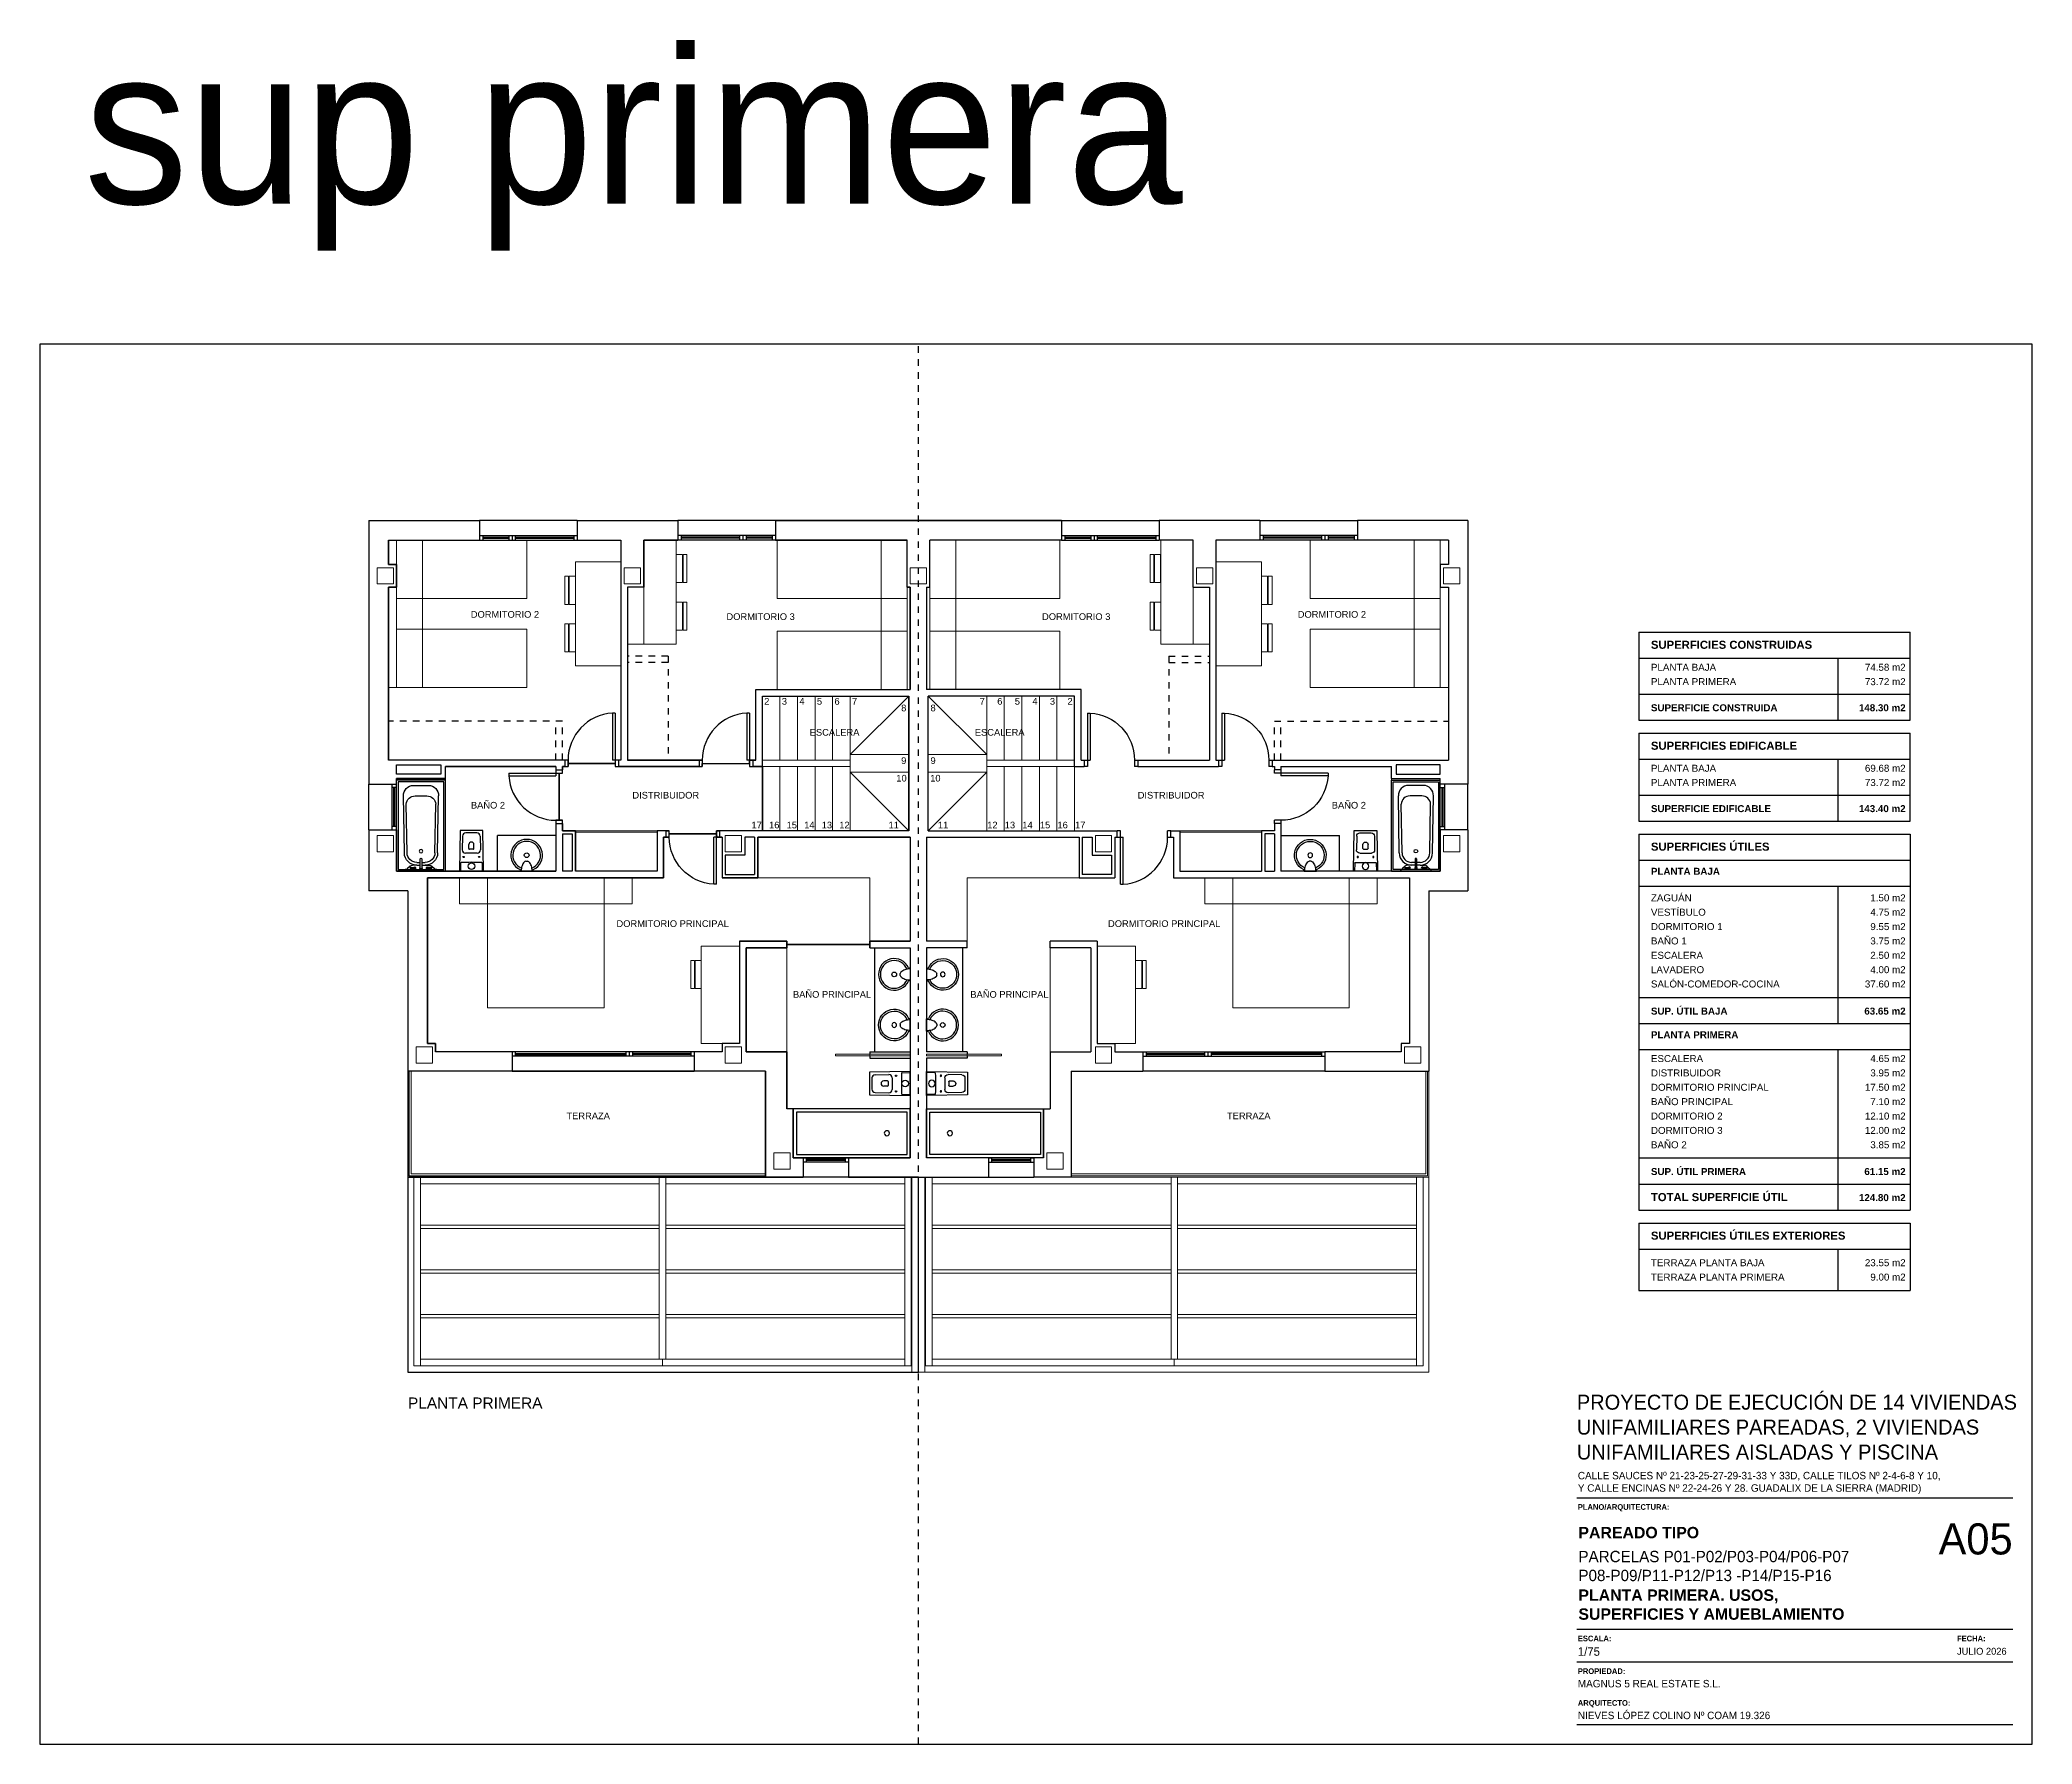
# Model space of a CAD drawing. Header units: millimetres. Extents: x 441156 to 441653, y 4514887 to 4515266.
# Drawn here: x 441432.47 to 441463.11, y 4515196.28 to 4515222.49 of the extents above; entities that cross this region are included whole.
import ezdxf
from ezdxf.enums import TextEntityAlignment as Align

# ---------------------------------------------------------------- set-up
doc = ezdxf.new("R2010")
doc.units = ezdxf.units.MM
doc.linetypes.add('CONTINUA', pattern=[0])
doc.linetypes.add('RAYITAS', pattern=[0.375, 0.25, -0.125])
for name, color, linetype, plot in [('01_cartela', 6, 'Continuous', False), ('01_med rodapié', 7, 'Continuous', False), ('01_superficies', 30, 'Continuous', False)]:
    doc.layers.add(name, color=color, linetype=linetype, plot=plot)
for name, color, linetype, lineweight in [('01_muebles_B', 254, 'Continuous', 5), ('01_pilares baja', 5, 'Continuous', 20), ('01_varios', 4, 'Continuous', 0)]:
    doc.layers.add(name, color=color, linetype=linetype, lineweight=lineweight)
for name, color, linetype in [('01_muros', 1, 'Continuous'), ('01_proyección', 4, 'RAYITAS'), ('01_puertas', 2, 'Continuous'), ('01_sanitarios', 250, 'Continuous'), ('01_tabiques', 3, 'Continuous'), ('01_texto cartela', 5, 'Continuous'), ('01_textos', 7, 'Continuous'), ('01_ventanas', 2, 'Continuous')]:
    doc.layers.add(name, color=color, linetype=linetype)
doc.styles.add('Century Gothic', font='', dxfattribs={"height": 2})
doc.styles.add('Century Gothic_3', font='', dxfattribs={"height": 4.5})
doc.styles.add('Century Gothic_5', font='', dxfattribs={"height": 2.5})
doc.styles.add('Century Gothic_6', font='', dxfattribs={"height": 11})
doc.styles.add('Estilo1', font='swissel.ttf')
doc.styles.add('NIEVES2', font='sanss___.ttf')
doc.styles.add('NIEVES3', font='swisseb.ttf')
doc.styles.get('Century Gothic').set_extended_font_data('Century Gothic')
doc.styles.get('Century Gothic_3').set_extended_font_data('Century Gothic')
doc.styles.get('Century Gothic_5').set_extended_font_data('Century Gothic')
doc.styles.get('Century Gothic_6').set_extended_font_data('Century Gothic')

msp = doc.modelspace()

# ---------------------------------------------------------------- texts
at = {"layer": '01_texto cartela', "color": 4}
for s, height, style, p in [('SUPERFICIES CONSTRUIDAS', 0.12431, 'NIEVES3', (441457.248, 4515213.125)), ('PLANTA BAJA', 0.10764, 'Estilo1', (441457.248, 4515212.787)), ('PLANTA PRIMERA', 0.10764, 'Estilo1', (441457.248, 4515212.566)), ('SUPERFICIE CONSTRUIDA', 0.10764, 'NIEVES3', (441457.248, 4515212.165)), ('SUPERFICIES EDIFICABLE', 0.12431, 'NIEVES3', (441457.248, 4515211.572)), ('PLANTA BAJA', 0.10764, 'Estilo1', (441457.248, 4515211.234)), ('PLANTA PRIMERA', 0.10764, 'Estilo1', (441457.248, 4515211.014)), ('SUPERFICIE EDIFICABLE', 0.10764, 'NIEVES3', (441457.248, 4515210.613)), ('SUPERFICIES ÚTILES', 0.12431, 'NIEVES3', (441457.248, 4515210.02)), ('PLANTA BAJA', 0.10764, 'NIEVES3', (441457.248, 4515209.649)), ('VESTÍBULO', 0.1076, 'Estilo1', (441457.248, 4515209.02)), ('ZAGUÁN', 0.1076, 'Estilo1', (441457.248, 4515209.241)), ('DORMITORIO 1', 0.10764, 'Estilo1', (441457.248, 4515208.799)), ('BAÑO 1', 0.1076, 'Estilo1', (441457.248, 4515208.578)), ('ESCALERA', 0.1076, 'Estilo1', (441457.248, 4515208.357)), ('LAVADERO', 0.1076, 'Estilo1', (441457.248, 4515208.136)), ('SALÓN-COMEDOR-COCINA', 0.10764, 'Estilo1', (441457.248, 4515207.916)), ('SUP. ÚTIL BAJA', 0.10764, 'NIEVES3', (441457.248, 4515207.499)), ('PLANTA PRIMERA', 0.10764, 'NIEVES3', (441457.248, 4515207.135)), ('ESCALERA', 0.1076, 'Estilo1', (441457.248, 4515206.769)), ('DISTRIBUIDOR', 0.10764, 'Estilo1', (441457.248, 4515206.548)), ('DORMITORIO PRINCIPAL', 0.10764, 'Estilo1', (441457.248, 4515206.327)), ('BAÑO PRINCIPAL', 0.10764, 'Estilo1', (441457.248, 4515206.106)), ('DORMITORIO 2', 0.10764, 'Estilo1', (441457.248, 4515205.885)), ('DORMITORIO 3', 0.10764, 'Estilo1', (441457.248, 4515205.664)), ('BAÑO 2', 0.1076, 'Estilo1', (441457.248, 4515205.443)), ('SUP. ÚTIL PRIMERA', 0.10764, 'NIEVES3', (441457.248, 4515205.031)), ('TOTAL SUPERFICIE ÚTIL', 0.12431, 'NIEVES3', (441457.248, 4515204.63)), ('SUPERFICIES ÚTILES EXTERIORES', 0.12431, 'NIEVES3', (441457.248, 4515204.037)), ('TERRAZA PLANTA BAJA ', 0.10764, 'Estilo1', (441457.248, 4515203.629)), ('TERRAZA PLANTA PRIMERA ', 0.10764, 'Estilo1', (441457.248, 4515203.408))]:
    msp.add_text(s, height=height, dxfattribs=dict(at, style=style)).set_placement(p)
for s, style, p in [('74.58 m2', 'Estilo1', (441461.165, 4515212.787)), ('73.72 m2', 'Estilo1', (441461.165, 4515212.566)), ('148.30 m2', 'NIEVES3', (441461.165, 4515212.165)), ('69.68 m2', 'Estilo1', (441461.165, 4515211.234)), ('73.72 m2', 'Estilo1', (441461.165, 4515211.014)), ('143.40 m2', 'NIEVES3', (441461.165, 4515210.613)), ('1.50 m2', 'Estilo1', (441461.165, 4515209.241)), ('4.75 m2', 'Estilo1', (441461.165, 4515209.02)), ('9.55 m2', 'Estilo1', (441461.165, 4515208.799)), ('3.75 m2', 'Estilo1', (441461.165, 4515208.578)), ('4.00 m2', 'Estilo1', (441461.165, 4515208.136)), ('2.50 m2', 'Estilo1', (441461.165, 4515208.357)), ('37.60 m2', 'Estilo1', (441461.165, 4515207.916)), ('63.65 m2', 'NIEVES3', (441461.165, 4515207.499)), ('4.65 m2', 'Estilo1', (441461.165, 4515206.769)), ('17.50 m2', 'Estilo1', (441461.165, 4515206.327)), ('3.95 m2', 'Estilo1', (441461.165, 4515206.548)), ('7.10 m2', 'Estilo1', (441461.165, 4515206.106)), ('12.10 m2', 'Estilo1', (441461.165, 4515205.885)), ('12.00 m2', 'Estilo1', (441461.165, 4515205.664)), ('3.85 m2', 'Estilo1', (441461.165, 4515205.443)), ('61.15 m2', 'NIEVES3', (441461.165, 4515205.031)), ('124.80 m2', 'NIEVES3', (441461.165, 4515204.63)), ('23.55 m2', 'Estilo1', (441461.165, 4515203.629)), ('9.00 m2', 'Estilo1', (441461.165, 4515203.408))]:
    msp.add_text(s, height=0.1076, dxfattribs=dict(at, style=style)).set_placement(p, align=Align.RIGHT)
at = {"layer": '01_texto cartela', "color": 1}
for s, insert, char_height, width, attachment_point, style in [('sup primera', (441433.152, 4515222.364), 2.39287, 27.31448, 1, 'Century Gothic_6'), ('A05', (441462.811, 4515199.674), 0.4786, 1.04985, 3, 'Century Gothic_6'), ('\\pt2.3273;PAREADO TIPO ', (441456.133, 4515199.442), 0.17455, 7.00908, 7, 'NIEVES3')]:
    msp.add_mtext(s, dxfattribs=dict(at, insert=insert, char_height=char_height, width=width, attachment_point=attachment_point, style=style))
at = {"layer": '01_texto cartela'}
for s, insert, char_height, width, attachment_point, style in [('\\PPROYECTO DE EJECUCIÓN DE 14 VIVIENDAS UNIFAMILIARES PAREADAS, 2 VIVIENDAS UNIFAMILIARES AISLADAS Y PISCINA', (441456.109, 4515202.036), 0.23, 6.82217, 1, 'Century Gothic_3'), ('CALLE SAUCES Nº 21-23-25-27-29-31-33 Y 33D, CALLE TILOS Nº 2-4-6-8 Y 10, \\PY CALLE ENCINAS Nº 22-24-26 Y 28. GUADALIX DE LA SIERRA (MADRID)', (441456.124, 4515200.466), 0.11455, 9.24681, 1, 'Century Gothic'), ('{\\fCentury Gothic|b1|i0|c0|p34;PLANO/ARQUITECTURA: }', (441456.124, 4515199.969), 0.08701, 2.11715, 1, 'Century Gothic'), ('\\pt2.3273;\\PPARCELAS P01-P02/P03-P04/P06-P07\\PP08-P09/P11-P12/P13 -P14/P15-P16 ', (441456.133, 4515198.783), 0.17455, 7.00908, 7, 'Century Gothic_5'), ('\\pt2.3273;PLANTA PRIMERA. USOS, \\PSUPERFICIES Y AMUEBLAMIENTO', (441456.133, 4515198.189), 0.17455, 7.00908, 7, 'NIEVES3'), ('{\\fCentury Gothic|b1|i0|c0|p34;ESCALA: }', (441456.124, 4515197.947), 0.08701, 2.11715, 1, 'Century Gothic'), ('{\\fCentury Gothic|b1|i0|c0|p34;FECHA: }', (441461.955, 4515197.947), 0.08701, 2.11715, 1, 'Century Gothic'), ('1/75', (441456.124, 4515197.768), 0.1309, 2.11715, 1, 'Century Gothic'), ('JULIO 2026', (441461.955, 4515197.76), 0.1069, 3.50438, 1, 'Century Gothic'), ('{\\fCentury Gothic|b1|i0|c0|p34;PROPIEDAD:}', (441456.124, 4515197.444), 0.08701, 0.83709, 1, 'Century Gothic'), ('MAGNUS 5 REAL ESTATE S.L.', (441456.124, 4515197.266), 0.11455, 4.88231, 1, 'Century Gothic'), ('{\\fCentury Gothic|b1|i0|c0|p34;ARQUITECTO:}', (441456.124, 4515196.955), 0.08701, 0.83709, 1, 'Century Gothic'), ('NIEVES LÓPEZ COLINO Nº COAM 19.326', (441456.124, 4515196.777), 0.11455, 3.65153, 1, 'Century Gothic')]:
    msp.add_mtext(s, dxfattribs=dict(at, insert=insert, char_height=char_height, width=width, attachment_point=attachment_point, style=style))
at = {"layer": '01_textos', "style": 'NIEVES2'}
for s, height, p in [('DORMITORIO 2', 0.10256, (441439.625, 4515213.603, 0)), ('DORMITORIO 3', 0.10256, (441443.557, 4515213.569, 0)), ('DORMITORIO 3', 0.10256, (441448.41, 4515213.569, 0)), ('DORMITORIO 2', 0.10256, (441452.342, 4515213.603, 0)), ('2', 0.103, (441443.652, 4515212.266, 0)), ('3', 0.103, (441443.922, 4515212.266, 0)), ('4', 0.103, (441444.192, 4515212.266, 0)), ('5', 0.103, (441444.462, 4515212.266, 0)), ('6', 0.103, (441444.732, 4515212.266, 0)), ('7', 0.103, (441445.002, 4515212.266, 0)), ('8', 0.103, (441445.758, 4515212.164, 0)), ('8', 0.103, (441446.209, 4515212.164, 0)), ('7', 0.103, (441446.965, 4515212.266, 0)), ('6', 0.103, (441447.235, 4515212.266, 0)), ('5', 0.103, (441447.505, 4515212.266, 0)), ('4', 0.103, (441447.775, 4515212.266, 0)), ('3', 0.103, (441448.045, 4515212.266, 0)), ('2', 0.103, (441448.315, 4515212.266, 0)), ('ESCALERA ', 0.1026, (441444.714, 4515211.789, 0)), ('ESCALERA ', 0.1026, (441447.253, 4515211.789, 0)), ('9', 0.103, (441445.758, 4515211.354, 0)), ('9', 0.103, (441446.209, 4515211.354, 0)), ('10', 0.1026, (441445.723, 4515211.084, 0)), ('10', 0.1026, (441446.244, 4515211.084, 0)), ('BAÑO 2', 0.1026, (441439.364, 4515210.668, 0)), ('DISTRIBUIDOR', 0.10256, (441442.098, 4515210.822, 0)), ('DISTRIBUIDOR', 0.10256, (441449.869, 4515210.822, 0)), ('BAÑO 2', 0.1026, (441452.603, 4515210.668, 0)), ('17', 0.1026, (441443.496, 4515210.363, 0)), ('16', 0.1026, (441443.766, 4515210.363, 0)), ('15', 0.1026, (441444.036, 4515210.363, 0)), ('14', 0.1026, (441444.306, 4515210.363, 0)), ('13', 0.1026, (441444.576, 4515210.363, 0)), ('12', 0.1026, (441444.846, 4515210.363, 0)), ('11', 0.1026, (441445.604, 4515210.363, 0)), ('11', 0.1026, (441446.363, 4515210.363, 0)), ('12', 0.1026, (441447.121, 4515210.363, 0)), ('13', 0.1026, (441447.391, 4515210.363, 0)), ('14', 0.1026, (441447.661, 4515210.363, 0)), ('15', 0.1026, (441447.931, 4515210.363, 0)), ('16', 0.1026, (441448.201, 4515210.363, 0)), ('17', 0.1026, (441448.471, 4515210.363, 0)), ('DORMITORIO PRINCIPAL', 0.10256, (441442.204, 4515208.847, 0)), ('DORMITORIO PRINCIPAL', 0.10256, (441449.763, 4515208.847, 0)), ('BAÑO PRINCIPAL', 0.10256, (441444.655, 4515207.758, 0)), ('BAÑO PRINCIPAL', 0.10256, (441447.383, 4515207.758, 0)), ('TERRAZA', 0.1026, (441440.905, 4515205.89, 0)), ('TERRAZA', 0.1026, (441451.063, 4515205.89, 0))]:
    msp.add_text(s, height=height, dxfattribs=at).set_placement(p, align=Align.CENTER)
at = {"layer": '01_textos', "color": 5, "style": 'Estilo1'}
msp.add_text('PLANTA PRIMERA', height=0.16973, dxfattribs=at).set_placement((441438.134, 4515201.44, 0))

# ---------------------------------------------------------------- blocks, each defined once
blk = doc.blocks.new('duravit inodoro cisterna')
at = {"layer": '01_sanitarios', "linetype": 'Continuous'}
for p, q in [((-0.136, 0.541), (-0.14, 0.331)), ((0.086, 0.59), (-0.086, 0.59)), ((-0.04, 0.35), (-0.04, 0.41)), ((0.03, 0.34), (-0.03, 0.34)), ((0.04, 0.35), (0.04, 0.41)), ((0.136, 0.541), (0.14, 0.331)), ((-0.166, 0.127), (-0.168, 0)), ((0.09, 0.28), (-0.09, 0.28)), ((0.166, 0.127), (0.168, 0))]:
    blk.add_line(p, q, dxfattribs=at)
at = {"layer": '01_sanitarios', "linetype": 'Continuous', "flags": 128}
blk.add_lwpolyline([(0.181, 0, 0.414214), (0.185, 0.004), (0.185, 0.005), (0.175, 0.626, 0.436396), (0.171, 0.63), (-0.171, 0.63, 0.436396), (-0.175, 0.626), (-0.185, 0.005), (-0.185, 0.004, 0.414214), (-0.181, 0)], format="xyb", close=True, dxfattribs=at)
at = {"layer": '01_sanitarios', "linetype": 'Continuous'}
for centre, radius in [((-0.12, 0.22), 0.01), ((0, 0.08), 0.051), ((0.12, 0.22), 0.01)]:
    blk.add_circle(centre, radius, dxfattribs=at)
for centre, radius, start, end in [((-0.09, 0.33), 0.05, 179.076, 270), ((-0.086, 0.54), 0.05, 90, 179.076), ((0, 0.41), 0.04, 0, 180), ((-0.03, 0.35), 0.01, 180, 270), ((0.03, 0.35), 0.01, 270, 0), ((0.086, 0.54), 0.05, 0.924, 90), ((0.09, 0.33), 0.05, 270, 0.924), ((-0.159, 0.127), 0.007, 93.0641, 179.076), ((0, -2.844), 2.982, 86.9359, 93.0641), ((0.159, 0.127), 0.007, 0.924, 86.9359)]:
    blk.add_arc(centre, radius, start, end, dxfattribs=at)
blk = doc.blocks.new('Bañera-Rectangular con grifo-3D - 1700 x 800 x 498mm-789295-PRIMERA SUPERFICIES Y MOBILIARIO')
at = {"layer": '01_sanitarios', "linetype": 'CONTINUA'}
for p, q in [((-0.475, -0.84), (-0.475, -0.09)), ((0.925, -0.84), (0.925, -0.09))]:
    blk.add_line(p, q, dxfattribs=at)
at = {"layer": '01_sanitarios'}
for p, q in [((0.925, -0.09), (-0.475, -0.09)), ((-0.449, -0.814), (-0.449, -0.116)), ((-0.449, -0.116), (0.899, -0.116)), ((0.643, -0.209), (-0.237, -0.195)), ((0.642, -0.251), (-0.109, -0.239)), ((0.845, -0.298), (0.884, -0.259)), ((0.867, -0.299), (0.867, -0.365)), ((0.867, -0.299), (0.882, -0.299)), ((0.882, -0.299), (0.882, -0.365)), ((0.899, -0.116), (0.899, -0.814)), ((-0.395, -0.35), (-0.395, -0.58)), ((-0.235, -0.375), (-0.235, -0.555)), ((0.875, -0.452), (0.737, -0.452)), ((0.737, -0.478), (0.875, -0.478)), ((0.788, -0.399), (0.788, -0.452)), ((0.788, -0.478), (0.788, -0.531)), ((0.83, -0.399), (0.83, -0.334)), ((0.83, -0.399), (0.83, -0.452)), ((0.83, -0.478), (0.83, -0.531)), ((0.83, -0.531), (0.83, -0.596)), ((0.867, -0.631), (0.867, -0.565)), ((0.882, -0.565), (0.882, -0.631)), ((0.925, -0.84), (-0.475, -0.84)), ((0.899, -0.814), (-0.449, -0.814)), ((0.643, -0.721), (-0.237, -0.735)), ((0.642, -0.679), (-0.109, -0.691)), ((0.845, -0.632), (0.884, -0.671)), ((0.882, -0.631), (0.867, -0.631))]:
    blk.add_line(p, q, dxfattribs=at)
blk.add_circle((0.615, -0.465), 0.0275, dxfattribs=at)
for centre, radius, start, end in [((-0.241, -0.349), 0.154, 88.3237, 180.683), ((-0.103, -0.371), 0.132, 92.9253, 181.402), ((0.64, -0.399), 0.148, 360, 89.1455), ((0.64, -0.399), 0.19, 0, 89.0868), ((0.88, -0.334), 0.05, 135, 180), ((0.849, -0.223), 0.05, 315.0032, 0), ((-0.241, -0.581), 0.154, 179.317, 271.6763), ((-0.103, -0.559), 0.132, 178.598, 267.0747), ((0.64, -0.531), 0.148, 270.921, 0), ((0.64, -0.531), 0.19, 270.9751, 0), ((0.88, -0.596), 0.05, 180, 224.8463), ((0.875, -0.365), 0.017, 116.179, 63.821), ((0.875, -0.565), 0.017, 296.179, 243.821), ((0.875, -0.465), 0.019, 223.1736, 136.8264), ((0.875, -0.365), 0.0075, 180, 0), ((0.875, -0.565), 0.0075, 0, 180), ((0.875, -0.465), 0.013, 270, 90), ((0.849, -0.707), 0.05, 0, 45.0092)]:
    blk.add_arc(centre, radius, start, end, dxfattribs=at)
blk.add_ellipse((0.737, -0.465), major_axis=(0, 0.013), ratio=0.955769, start_param=0, end_param=3.141593, dxfattribs=at)
blk = doc.blocks.new('lav-encimera 2')
at = {"layer": '01_sanitarios'}
for p, q in [((-0.174, -0.017), (-0.174, 0.017)), ((-0.003, 0.107), (-0.019, 0.107)), ((0, 0.104), (0, -0.104)), ((-0.003, -0.107), (-0.019, -0.107))]:
    blk.add_line(p, q, dxfattribs=at)
blk.add_circle((-0.275, 0), 0.04, dxfattribs=at)
for centre, radius, start, end in [((-0.275, 0), 0.27, 24.8749, 335.1251), ((-0.275, 0), 0.237, 22.0656, 338.0564), ((-0.122, 0), 0.0553, 135.6956, 162.5904), ((-0.047, -0.072), 0.159, 106.8165, 135.6956), ((-0.003, -0.217), 0.311, 89.383, 106.8165), ((-0.018, 0.121), 0.0142, 210.5291, 266.214), ((-0.003, 0.104), 0.003, 360, 83.3159), ((-0.122, 0), 0.0553, 197.9532, 224.3044), ((-0.047, 0.073), 0.159, 224.3044, 253.1835), ((-0.003, 0.218), 0.311, 253.1835, 270.617), ((-0.018, -0.121), 0.0142, 93.786, 149.4709), ((-0.003, -0.104), 0.003, 276.6841, 360)]:
    blk.add_arc(centre, radius, start, end, dxfattribs=at)
blk = doc.blocks.new('P725-10')
for p, q in [((-0.05, 0.824), (-0.091, 0.824)), ((-0.091, 0.824), (-0.091, 0.1)), ((-0.05, 0.824), (-0.05, 0)), ((-0.775, 0.1), (-0.825, 0.1)), ((-0.825, 0), (-0.775, 0)), ((-0.775, 0.1), (-0.775, 0)), ((0, 0.1), (-0.091, 0.1)), ((-0.05, 0), (0, 0))]:
    blk.add_line(p, q)
blk.add_arc((-0.05, 0.1), 0.725, 93.2758, 180)

# ---------------------------------------------------------------- linework, layer by layer
at = {"layer": '01_cartela', "color": 1}
msp.add_lwpolyline([(441432.473, 4515217.813), (441432.473, 4515196.278), (441463.111, 4515196.278), (441463.111, 4515217.813)], close=True, dxfattribs=at)
at = {"layer": '01_med rodapié', "color": 7, "linetype": 'CONTINUA', "elevation": 0}
for points in [[(441443.959, 4515208.628), (441443.959, 4515208.528), (441443.334, 4515208.528), (441443.334, 4515206.928), (441443.959, 4515206.928)], [(441444.059, 4515206.048), (441444.059, 4515205.298), (441445.859, 4515205.298), (441445.859, 4515206.063)]]:
    msp.add_lwpolyline(points, dxfattribs=at)
at = {"layer": '01_muebles_B', "linetype": 'CONTINUA'}
for p, q in [((441438.358, 4515214.798, 0), (441438.358, 4515213.898, 0)), ((441442.259, 4515213.198, 0), (441442.259, 4515214.798, 0)), ((441445.409, 4515214.798, 0), (441445.409, 4515213.898, 0)), ((441446.558, 4515214.798, 0), (441446.558, 4515213.898, 0)), ((441449.709, 4515213.198, 0), (441449.709, 4515214.798, 0)), ((441453.609, 4515214.798, 0), (441453.609, 4515213.898, 0)), ((441440.709, 4515212.863, 0), (441440.709, 4515214.463, 0)), ((441441.409, 4515214.463, 0), (441440.709, 4515214.463, 0)), ((441450.559, 4515214.463, 0), (441451.259, 4515214.463, 0)), ((441451.259, 4515212.863, 0), (441451.259, 4515214.463, 0)), ((441445.809, 4515214.073, 0), (441445.809, 4515212.498, 0)), ((441446.159, 4515214.073, 0), (441446.159, 4515212.498, 0)), ((441438.358, 4515213.428, 0), (441438.358, 4515212.528, 0)), ((441441.509, 4515213.198, 0), (441442.259, 4515213.198, 0)), ((441445.409, 4515213.398, 0), (441445.409, 4515212.498, 0)), ((441446.558, 4515213.398, 0), (441446.558, 4515212.498, 0)), ((441450.459, 4515213.198, 0), (441449.709, 4515213.198, 0)), ((441453.609, 4515213.428, 0), (441453.609, 4515212.528, 0)), ((441441.409, 4515212.863, 0), (441440.709, 4515212.863, 0)), ((441450.559, 4515212.863, 0), (441451.259, 4515212.863, 0)), ((441437.959, 4515212.528, 0), (441437.834, 4515212.528, 0)), ((441454.009, 4515212.528, 0), (441454.134, 4515212.528, 0)), ((441441.149, 4515209.203, 0), (441439.358, 4515209.203, 0)), ((441450.819, 4515209.203, 0), (441452.609, 4515209.203, 0))]:
    msp.add_line(p, q, dxfattribs=at)
at = {"layer": '01_muebles_B'}
for p, q in [((441438.709, 4515211.103, 0), (441438.709, 4515211.128, 0)), ((441453.259, 4515211.103, 0), (441453.259, 4515211.128, 0))]:
    msp.add_line(p, q, dxfattribs=at)
at = {"layer": '01_muebles_B', "linetype": 'CONTINUA', "elevation": 0}
for points in [[(441437.959, 4515213.898), (441439.959, 4515213.898), (441439.959, 4515214.798), (441437.959, 4515214.798)], [(441445.809, 4515213.898), (441443.809, 4515213.898), (441443.809, 4515214.798), (441445.809, 4515214.798)], [(441446.159, 4515213.898), (441448.159, 4515213.898), (441448.159, 4515214.798), (441446.159, 4515214.798)], [(441454.009, 4515213.898), (441452.009, 4515213.898), (441452.009, 4515214.798), (441454.009, 4515214.798)], [(441442.353, 4515214.576), (441442.353, 4515214.144), (441442.259, 4515214.144), (441442.259, 4515214.576)], [(441442.422, 4515214.576), (441442.422, 4515214.144), (441442.364, 4515214.144), (441442.364, 4515214.576)], [(441449.546, 4515214.576), (441449.546, 4515214.144), (441449.603, 4515214.144), (441449.603, 4515214.576)], [(441449.615, 4515214.576), (441449.615, 4515214.144), (441449.708, 4515214.144), (441449.708, 4515214.576)], [(441440.546, 4515214.24), (441440.546, 4515213.809), (441440.603, 4515213.809), (441440.603, 4515214.24)], [(441440.615, 4515214.24), (441440.615, 4515213.809), (441440.708, 4515213.809), (441440.708, 4515214.24)], [(441451.353, 4515214.24), (441451.353, 4515213.809), (441451.259, 4515213.809), (441451.259, 4515214.24)], [(441451.422, 4515214.24), (441451.422, 4515213.809), (441451.364, 4515213.809), (441451.364, 4515214.24)], [(441437.959, 4515213.428), (441437.959, 4515213.898), (441438.359, 4515213.898), (441438.359, 4515213.428)], [(441442.353, 4515213.844), (441442.353, 4515213.412), (441442.259, 4515213.412), (441442.259, 4515213.844)], [(441442.421, 4515213.844), (441442.421, 4515213.412), (441442.364, 4515213.412), (441442.364, 4515213.844)], [(441445.409, 4515213.398), (441445.409, 4515213.898), (441445.809, 4515213.898), (441445.809, 4515213.398)], [(441446.558, 4515213.398), (441446.558, 4515213.898), (441446.158, 4515213.898), (441446.158, 4515213.398)], [(441449.546, 4515213.844), (441449.546, 4515213.412), (441449.604, 4515213.412), (441449.604, 4515213.844)], [(441449.615, 4515213.844), (441449.615, 4515213.412), (441449.709, 4515213.412), (441449.709, 4515213.844)], [(441454.008, 4515213.428), (441454.008, 4515213.898), (441453.609, 4515213.898), (441453.609, 4515213.428)], [(441440.546, 4515213.509), (441440.546, 4515213.077), (441440.604, 4515213.077), (441440.604, 4515213.509)], [(441440.615, 4515213.509), (441440.615, 4515213.077), (441440.709, 4515213.077), (441440.709, 4515213.509)], [(441451.353, 4515213.509), (441451.353, 4515213.077), (441451.259, 4515213.077), (441451.259, 4515213.509)], [(441451.421, 4515213.509), (441451.421, 4515213.077), (441451.364, 4515213.077), (441451.364, 4515213.509)], [(441437.959, 4515212.528), (441439.959, 4515212.528), (441439.959, 4515213.428), (441437.959, 4515213.428)], [(441445.809, 4515212.498), (441443.809, 4515212.498), (441443.809, 4515213.398), (441445.809, 4515213.398)], [(441446.159, 4515212.498), (441448.159, 4515212.498), (441448.159, 4515213.398), (441446.159, 4515213.398)], [(441454.009, 4515212.528), (441452.009, 4515212.528), (441452.009, 4515213.428), (441454.009, 4515213.428)], [(441439.358, 4515209.603), (441438.928, 4515209.602), (441438.928, 4515209.203), (441439.358, 4515209.203)], [(441439.358, 4515207.603), (441439.358, 4515209.603), (441441.149, 4515209.603), (441441.149, 4515207.603)], [(441441.149, 4515209.603), (441441.579, 4515209.602), (441441.579, 4515209.203), (441441.149, 4515209.203)], [(441450.819, 4515209.603), (441450.388, 4515209.602), (441450.388, 4515209.203), (441450.819, 4515209.203)], [(441452.609, 4515207.603), (441452.609, 4515209.603), (441450.819, 4515209.603), (441450.819, 4515207.603)], [(441452.609, 4515209.603), (441453.039, 4515209.602), (441453.039, 4515209.203), (441452.609, 4515209.203)], [(441442.644, 4515207.053), (441443.234, 4515207.053), (441443.234, 4515208.553), (441442.644, 4515208.553)], [(441449.324, 4515207.053), (441448.734, 4515207.053), (441448.734, 4515208.553), (441449.324, 4515208.553)], [(441442.481, 4515208.33), (441442.481, 4515207.899), (441442.538, 4515207.899), (441442.538, 4515208.33)], [(441442.55, 4515208.33), (441442.55, 4515207.899), (441442.643, 4515207.899), (441442.643, 4515208.33)], [(441449.418, 4515208.33), (441449.418, 4515207.899), (441449.324, 4515207.899), (441449.324, 4515208.33)], [(441449.487, 4515208.33), (441449.487, 4515207.899), (441449.429, 4515207.899), (441449.429, 4515208.33)]]:
    msp.add_lwpolyline(points, close=True, dxfattribs=at)
for points in [[(441441.759, 4515213.198), (441441.759, 4515214.124)], [(441450.209, 4515213.198), (441450.209, 4515214.124)]]:
    msp.add_lwpolyline(points, dxfattribs=at)
at = {"layer": '01_muros'}
for p, q in [((441437.534, 4515215.098, 0), (441437.534, 4515211.041)), ((441437.534, 4515215.098, 0), (441439.234, 4515215.098, 0)), ((441439.234, 4515215.098, 0), (441439.234, 4515214.798, 0)), ((441440.734, 4515215.098, 0), (441440.734, 4515214.798, 0)), ((441440.734, 4515215.098, 0), (441442.284, 4515215.098, 0)), ((441442.284, 4515215.098, 0), (441442.284, 4515214.798, 0)), ((441443.784, 4515215.098, 0), (441443.784, 4515214.798, 0)), ((441443.784, 4515215.098, 0), (441448.184, 4515215.098, 0)), ((441448.184, 4515215.098, 0), (441443.784, 4515215.098, 0)), ((441448.184, 4515215.098, 0), (441448.184, 4515214.798, 0)), ((441451.234, 4515215.098, 0), (441449.684, 4515215.098, 0)), ((441449.684, 4515215.098, 0), (441449.684, 4515214.798, 0)), ((441451.234, 4515215.098, 0), (441451.234, 4515214.798, 0)), ((441452.734, 4515215.098, 0), (441452.734, 4515214.798, 0)), ((441454.434, 4515215.098, 0), (441452.734, 4515215.098, 0)), ((441454.434, 4515215.098, 0), (441454.434, 4515211.041, 0)), ((441437.534, 4515211.041), (441437.959, 4515211.041)), ((441454.434, 4515211.041), (441454.009, 4515211.041)), ((441437.534, 4515210.341), (441437.534, 4515209.403, 0)), ((441437.534, 4515210.341), (441437.959, 4515210.341)), ((441454.434, 4515210.341), (441454.009, 4515210.341)), ((441454.434, 4515210.341), (441454.434, 4515209.403, 0)), ((441438.134, 4515209.403, 0), (441437.534, 4515209.403, 0)), ((441438.134, 4515209.403, 0), (441438.134, 4515206.628, 0)), ((441453.834, 4515209.403, 0), (441453.834, 4515206.628, 0)), ((441453.834, 4515209.403, 0), (441454.434, 4515209.403, 0)), ((441439.734, 4515206.928, 0), (441439.734, 4515206.628, 0)), ((441442.534, 4515206.928, 0), (441442.534, 4515206.628, 0)), ((441449.434, 4515206.928, 0), (441449.434, 4515206.628, 0)), ((441452.234, 4515206.928, 0), (441452.234, 4515206.628, 0)), ((441439.734, 4515206.628, 0), (441438.134, 4515206.628, 0)), ((441443.634, 4515206.628, 0), (441442.534, 4515206.628, 0)), ((441443.634, 4515206.628, 0), (441443.634, 4515204.998, 0)), ((441448.334, 4515206.628, 0), (441449.434, 4515206.628, 0)), ((441448.334, 4515206.628, 0), (441448.334, 4515204.998, 0)), ((441452.234, 4515206.628, 0), (441453.834, 4515206.628, 0)), ((441444.209, 4515205.298, 0), (441444.209, 4515204.998, 0)), ((441444.909, 4515205.298, 0), (441444.909, 4515204.998, 0)), ((441447.059, 4515205.298, 0), (441447.059, 4515204.998, 0)), ((441447.759, 4515205.298, 0), (441447.759, 4515204.998, 0)), ((441443.634, 4515204.998, 0), (441444.209, 4515204.998, 0)), ((441444.909, 4515204.998, 0), (441447.059, 4515204.998, 0)), ((441448.334, 4515204.998, 0), (441447.759, 4515204.998, 0))]:
    msp.add_line(p, q, dxfattribs=at)
at = {"layer": '01_pilares baja'}
for points in [[(441437.909, 4515214.123), (441437.659, 4515214.123), (441437.659, 4515214.373), (441437.909, 4515214.373), (441437.909, 4515214.123)], [(441441.709, 4515214.123), (441441.459, 4515214.123), (441441.459, 4515214.373), (441441.709, 4515214.373), (441441.709, 4515214.123)], [(441445.859, 4515214.373), (441446.109, 4515214.373), (441446.109, 4515214.123), (441445.859, 4515214.123), (441445.859, 4515214.373)], [(441454.059, 4515214.123), (441454.309, 4515214.123), (441454.309, 4515214.373), (441454.059, 4515214.373), (441454.059, 4515214.123)], [(441437.909, 4515210.003), (441437.659, 4515210.003), (441437.659, 4515210.253), (441437.909, 4515210.253), (441437.909, 4515210.003)], [(441443.263, 4515210.003), (441443.013, 4515210.003), (441443.013, 4515210.253), (441443.263, 4515210.253), (441443.263, 4515210.003)], [(441448.704, 4515210.003), (441448.954, 4515210.003), (441448.954, 4515210.253), (441448.704, 4515210.253), (441448.704, 4515210.003)], [(441454.059, 4515210.003), (441454.309, 4515210.003), (441454.309, 4515210.253), (441454.059, 4515210.253), (441454.059, 4515210.003)], [(441438.509, 4515206.753), (441438.259, 4515206.753), (441438.259, 4515207.003), (441438.509, 4515207.003), (441438.509, 4515206.753)], [(441443.013, 4515206.753), (441443.263, 4515206.753), (441443.263, 4515207.003), (441443.013, 4515207.003), (441443.013, 4515206.753)], [(441448.954, 4515206.753), (441448.704, 4515206.753), (441448.704, 4515207.003), (441448.954, 4515207.003), (441448.954, 4515206.753)], [(441453.459, 4515206.753), (441453.709, 4515206.753), (441453.709, 4515207.003), (441453.459, 4515207.003), (441453.459, 4515206.753)], [(441443.759, 4515205.123), (441444.009, 4515205.123), (441444.009, 4515205.373), (441443.759, 4515205.373), (441443.759, 4515205.123)], [(441448.209, 4515205.123), (441447.959, 4515205.123), (441447.959, 4515205.373), (441448.209, 4515205.373), (441448.209, 4515205.123)]]:
    msp.add_lwpolyline(points, close=True, dxfattribs=at)
msp.add_lwpolyline([(441450.259, 4515214.123), (441450.509, 4515214.123), (441450.509, 4515214.373), (441450.259, 4515214.373), (441450.259, 4515214.123), (441450.259, 4515214.123)], dxfattribs=at)
at = {"layer": '01_proyección', "color": 10, "ltscale": 0.25}
msp.add_line((441445.984, 4515196.278, 0), (441445.984, 4515217.813, 0), dxfattribs=at)
at = {"layer": '01_proyección', "color": 120, "ltscale": 0.25}
for p, q in [((441442.134, 4515213.013, 0), (441441.509, 4515213.013, 0)), ((441442.134, 4515212.913, 0), (441441.509, 4515212.913, 0)), ((441442.134, 4515213.013, 0), (441442.134, 4515211.413, 0)), ((441449.834, 4515213.013, 0), (441450.459, 4515213.013, 0)), ((441449.834, 4515213.013, 0), (441449.834, 4515211.428, 0)), ((441449.834, 4515212.913, 0), (441450.459, 4515212.913, 0)), ((441440.509, 4515212.013, 0), (441437.834, 4515212.013, 0)), ((441440.409, 4515211.413, 0), (441440.409, 4515212.013, 0)), ((441440.509, 4515211.413, 0), (441440.509, 4515212.013, 0)), ((441451.459, 4515212.013, 0), (441454.134, 4515212.013, 0)), ((441451.459, 4515211.413, 0), (441451.459, 4515212.013, 0)), ((441451.559, 4515211.413, 0), (441451.559, 4515212.013, 0))]:
    msp.add_line(p, q, dxfattribs=at)
at = {"layer": '01_sanitarios', "linetype": 'CONTINUA'}
for p, q in [((441440.409, 4515210.253, 0), (441439.509, 4515210.253, 0)), ((441439.509, 4515209.703, 0), (441439.509, 4515210.253, 0)), ((441451.559, 4515210.253, 0), (441452.459, 4515210.253, 0)), ((441452.459, 4515209.703, 0), (441452.459, 4515210.253, 0)), ((441445.309, 4515208.528, 0), (441445.309, 4515206.928, 0)), ((441446.659, 4515208.528, 0), (441446.659, 4515206.928, 0))]:
    msp.add_line(p, q, dxfattribs=at)
at = {"layer": '01_sanitarios', "linetype": 'CONTINUA', "elevation": 0}
for points in [[(441445.859, 4515206.048), (441444.059, 4515206.048), (441444.059, 4515205.298), (441445.859, 4515205.298)], [(441445.809, 4515205.998), (441444.109, 4515205.998), (441444.109, 4515205.348), (441445.809, 4515205.348)], [(441446.109, 4515206.048), (441447.909, 4515206.048), (441447.909, 4515205.298), (441446.109, 4515205.298)], [(441446.159, 4515205.998), (441447.859, 4515205.998), (441447.859, 4515205.348), (441446.159, 4515205.348)]]:
    msp.add_lwpolyline(points, close=True, dxfattribs=at)
at = {"layer": '01_sanitarios', "linetype": 'CONTINUA'}
for centre, start, end in [((441445.499, 4515205.673, 0), 0.0137, 180.0137), ((441445.499, 4515205.673, 0), 180.0137, 0.0137), ((441446.468, 4515205.673, 0), 359.9863, 179.9863), ((441446.468, 4515205.673, 0), 179.9863, 359.9863)]:
    msp.add_arc(centre, 0.04, start, end, dxfattribs=at)
at = {"layer": '01_superficies', "linetype": 'CONTINUA', "elevation": 0}
for points in [[(441437.834, 4515214.798), (441441.409, 4515214.798), (441441.409, 4515211.413), (441441.321, 4515211.413), (441441.321, 4515211.363), (441440.596, 4515211.363), (441440.596, 4515211.413), (441437.834, 4515211.413), (441437.834, 4515214.073), (441437.959, 4515214.073), (441437.959, 4515214.423), (441437.834, 4515214.423)], [(441441.509, 4515211.413), (441442.66, 4515211.413), (441442.66, 4515211.363), (441443.385, 4515211.363), (441443.385, 4515211.413), (441443.484, 4515211.413), (441443.484, 4515212.498), (441445.859, 4515212.498), (441445.859, 4515214.073), (441445.809, 4515214.073), (441445.809, 4515214.798), (441441.759, 4515214.798), (441441.759, 4515214.073), (441441.509, 4515214.073)], [(441443.584, 4515212.398), (441445.834, 4515212.398), (441445.834, 4515210.328), (441443.584, 4515210.328)], [(441438.709, 4515211.313), (441440.409, 4515211.313), (441440.409, 4515211.213), (441440.459, 4515211.213), (441440.459, 4515210.488), (441440.409, 4515210.488), (441440.409, 4515209.703), (441437.959, 4515209.703), (441437.959, 4515211.128), (441438.709, 4515211.128)], [(441440.459, 4515211.213), (441440.509, 4515211.213), (441440.509, 4515211.313), (441440.596, 4515211.313), (441440.596, 4515211.363), (441441.321, 4515211.363), (441441.321, 4515211.313), (441442.66, 4515211.313), (441442.66, 4515211.363), (441443.385, 4515211.363), (441443.385, 4515211.313), (441443.584, 4515211.313), (441443.584, 4515210.328), (441442.877, 4515210.328), (441442.877, 4515210.278), (441442.152, 4515210.278), (441442.152, 4515210.328), (441441.964, 4515210.328), (441441.964, 4515209.703), (441440.709, 4515209.703), (441440.709, 4515210.328), (441440.509, 4515210.328), (441440.509, 4515210.488), (441440.459, 4515210.488)], [(441438.434, 4515209.603), (441442.063, 4515209.603), (441442.063, 4515210.228), (441442.152, 4515210.228), (441442.152, 4515210.278), (441442.877, 4515210.278), (441442.882, 4515210.228), (441442.964, 4515210.228), (441442.964, 4515209.603), (441443.514, 4515209.603), (441443.514, 4515210.228), (441445.859, 4515210.228), (441445.859, 4515208.628), (441445.234, 4515208.628), (441445.234, 4515208.578), (441443.959, 4515208.578), (441443.959, 4515208.628), (441443.234, 4515208.628), (441443.234, 4515207.053), (441442.963, 4515207.053), (441442.964, 4515206.928), (441438.559, 4515206.928), (441438.559, 4515207.003), (441438.559, 4515207.053), (441438.434, 4515207.053)], [(441443.959, 4515208.578), (441445.234, 4515208.578), (441445.234, 4515208.528), (441445.859, 4515208.528), (441445.859, 4515205.298), (441444.059, 4515205.298), (441444.059, 4515206.048), (441443.959, 4515206.048), (441443.959, 4515206.928), (441443.334, 4515206.928), (441443.334, 4515208.528), (441443.959, 4515208.528)], [(441443.634, 4515206.628), (441438.134, 4515206.628), (441438.134, 4515204.998), (441443.634, 4515204.998)], [(441445.984, 4515204.998), (441438.134, 4515204.998), (441438.134, 4515201.998), (441445.984, 4515201.998)]]:
    msp.add_lwpolyline(points, close=True, dxfattribs=at)
at = {"layer": '01_tabiques'}
for p, q in [((441437.834, 4515214.798, 0), (441437.834, 4515214.423, 0)), ((441437.834, 4515214.798, 0), (441439.234, 4515214.798, 0)), ((441440.734, 4515214.798, 0), (441441.409, 4515214.798, 0)), ((441441.409, 4515214.798, 0), (441441.409, 4515211.413, 0)), ((441441.759, 4515214.073, 0), (441441.759, 4515214.798, 0)), ((441441.759, 4515214.798, 0), (441442.284, 4515214.798, 0)), ((441443.784, 4515214.798, 0), (441445.809, 4515214.798, 0)), ((441445.809, 4515214.073, 0), (441445.809, 4515214.798, 0)), ((441446.159, 4515214.073, 0), (441446.159, 4515214.798, 0)), ((441448.184, 4515214.798, 0), (441446.159, 4515214.798, 0)), ((441450.209, 4515214.798, 0), (441449.684, 4515214.798, 0)), ((441450.209, 4515214.073, 0), (441450.209, 4515214.798, 0)), ((441450.559, 4515214.798, 0), (441450.559, 4515211.413, 0)), ((441451.234, 4515214.798, 0), (441450.559, 4515214.798, 0)), ((441454.134, 4515214.798, 0), (441452.734, 4515214.798, 0)), ((441454.134, 4515214.798, 0), (441454.134, 4515214.423, 0)), ((441437.834, 4515214.073, 0), (441437.834, 4515211.413, 0)), ((441441.509, 4515214.073, 0), (441441.509, 4515211.413, 0)), ((441445.809, 4515214.073, 0), (441445.859, 4515214.073, 0)), ((441445.859, 4515214.073, 0), (441445.859, 4515212.498, 0)), ((441446.109, 4515214.073, 0), (441446.109, 4515212.498, 0)), ((441446.109, 4515214.073, 0), (441446.159, 4515214.073, 0)), ((441450.459, 4515214.073, 0), (441450.459, 4515211.413, 0)), ((441454.134, 4515214.073, 0), (441454.134, 4515211.413, 0)), ((441443.484, 4515212.498, 0), (441445.859, 4515212.498, 0)), ((441443.484, 4515211.413, 0), (441443.484, 4515212.498, 0)), ((441443.584, 4515212.398, 0), (441445.834, 4515212.398, 0)), ((441443.584, 4515211.313, 0), (441443.584, 4515212.398, 0)), ((441445.834, 4515210.328, 0), (441445.834, 4515212.398, 0)), ((441448.484, 4515212.498, 0), (441446.109, 4515212.498, 0)), ((441448.384, 4515212.398, 0), (441446.134, 4515212.398, 0)), ((441446.134, 4515210.328, 0), (441446.134, 4515212.398, 0)), ((441448.384, 4515211.313, 0), (441448.384, 4515212.398, 0)), ((441448.484, 4515211.413, 0), (441448.484, 4515212.498, 0)), ((441440.546, 4515211.413, 0), (441437.834, 4515211.413, 0)), ((441440.409, 4515211.313, 0), (441438.709, 4515211.313, 0)), ((441438.709, 4515211.128, 0), (441438.709, 4515211.313, 0)), ((441440.409, 4515211.313, 0), (441440.409, 4515211.263, 0)), ((441440.546, 4515211.313, 0), (441440.509, 4515211.313, 0)), ((441440.509, 4515211.313, 0), (441440.509, 4515211.263, 0)), ((441440.546, 4515211.413, 0), (441440.546, 4515211.313, 0)), ((441441.409, 4515211.413, 0), (441441.371, 4515211.413, 0)), ((441441.371, 4515211.413, 0), (441441.371, 4515211.313, 0)), ((441442.61, 4515211.313, 0), (441441.371, 4515211.313, 0)), ((441442.61, 4515211.413, 0), (441441.509, 4515211.413, 0)), ((441442.61, 4515211.413, 0), (441442.61, 4515211.313, 0)), ((441443.484, 4515211.413, 0), (441443.435, 4515211.413, 0)), ((441443.435, 4515211.413, 0), (441443.435, 4515211.313, 0)), ((441443.584, 4515211.313, 0), (441443.435, 4515211.313, 0)), ((441448.384, 4515211.313, 0), (441448.532, 4515211.313, 0)), ((441448.484, 4515211.413, 0), (441448.532, 4515211.413, 0)), ((441448.532, 4515211.413, 0), (441448.532, 4515211.313, 0)), ((441449.357, 4515211.413, 0), (441450.459, 4515211.413, 0)), ((441449.357, 4515211.413, 0), (441449.357, 4515211.313, 0)), ((441449.357, 4515211.313, 0), (441450.597, 4515211.313, 0)), ((441450.559, 4515211.413, 0), (441450.597, 4515211.413, 0)), ((441450.597, 4515211.413, 0), (441450.597, 4515211.313, 0)), ((441451.422, 4515211.413, 0), (441454.134, 4515211.413, 0)), ((441451.422, 4515211.413, 0), (441451.422, 4515211.313, 0)), ((441451.422, 4515211.313, 0), (441451.459, 4515211.313, 0)), ((441451.459, 4515211.313, 0), (441451.459, 4515211.263, 0)), ((441451.559, 4515211.313, 0), (441453.259, 4515211.313, 0)), ((441451.559, 4515211.313, 0), (441451.559, 4515211.263, 0)), ((441453.259, 4515211.128, 0), (441453.259, 4515211.313, 0)), ((441438.709, 4515211.128, 0), (441437.959, 4515211.128, 0)), ((441437.959, 4515211.041), (441437.959, 4515211.128, 0)), ((441440.409, 4515211.263, 0), (441440.509, 4515211.263, 0)), ((441451.559, 4515211.263, 0), (441451.459, 4515211.263, 0)), ((441453.259, 4515211.128, 0), (441454.009, 4515211.128, 0)), ((441454.009, 4515211.041), (441454.009, 4515211.128, 0)), ((441440.409, 4515210.438, 0), (441440.409, 4515209.703, 0)), ((441440.409, 4515210.438, 0), (441440.509, 4515210.438, 0)), ((441440.509, 4515210.438, 0), (441440.509, 4515210.328, 0)), ((441451.459, 4515210.438, 0), (441451.459, 4515210.328, 0)), ((441451.559, 4515210.438, 0), (441451.459, 4515210.438, 0)), ((441451.559, 4515210.438, 0), (441451.559, 4515209.703, 0)), ((441437.959, 4515210.341), (441437.959, 4515209.703, 0)), ((441440.509, 4515210.328, 0), (441440.709, 4515210.328, 0)), ((441440.509, 4515210.278, 0), (441440.509, 4515209.703, 0)), ((441440.509, 4515210.278, 0), (441440.659, 4515210.278, 0)), ((441440.659, 4515210.278, 0), (441440.659, 4515209.703, 0)), ((441440.709, 4515210.328, 0), (441440.709, 4515209.703, 0)), ((441442.102, 4515210.328, 0), (441441.964, 4515210.328, 0)), ((441441.964, 4515210.328, 0), (441441.964, 4515209.703, 0)), ((441442.102, 4515210.228, 0), (441442.064, 4515210.228, 0)), ((441442.064, 4515210.228, 0), (441442.064, 4515209.603, 0)), ((441442.102, 4515210.228, 0), (441442.102, 4515210.328, 0)), ((441445.834, 4515210.328, 0), (441442.927, 4515210.328, 0)), ((441442.927, 4515210.228, 0), (441442.927, 4515210.328, 0)), ((441442.964, 4515210.228, 0), (441442.927, 4515210.228, 0)), ((441442.964, 4515210.228, 0), (441442.964, 4515209.603, 0)), ((441443.314, 4515210.228, 0), (441443.314, 4515209.953, 0)), ((441443.464, 4515210.228, 0), (441443.314, 4515210.228, 0)), ((441443.464, 4515210.228, 0), (441443.464, 4515209.653, 0)), ((441445.859, 4515210.228, 0), (441443.514, 4515210.228, 0)), ((441443.514, 4515210.228, 0), (441443.514, 4515209.603, 0)), ((441445.859, 4515210.228, 0), (441445.859, 4515208.628, 0)), ((441446.109, 4515210.228, 0), (441446.109, 4515208.628, 0)), ((441446.109, 4515210.228, 0), (441448.454, 4515210.228, 0)), ((441446.134, 4515210.328, 0), (441449.04, 4515210.328, 0)), ((441448.454, 4515210.228, 0), (441448.454, 4515209.603, 0)), ((441448.504, 4515210.228, 0), (441448.654, 4515210.228, 0)), ((441448.504, 4515210.228, 0), (441448.504, 4515209.653, 0)), ((441448.654, 4515210.228, 0), (441448.654, 4515209.953, 0)), ((441449.004, 4515210.228, 0), (441449.04, 4515210.228, 0)), ((441449.004, 4515210.228, 0), (441449.004, 4515209.603, 0)), ((441449.04, 4515210.228, 0), (441449.04, 4515210.328, 0)), ((441449.865, 4515210.328, 0), (441450.004, 4515210.328, 0)), ((441449.865, 4515210.228, 0), (441449.865, 4515210.328, 0)), ((441449.865, 4515210.228, 0), (441449.904, 4515210.228, 0)), ((441449.904, 4515210.228, 0), (441449.904, 4515209.603, 0)), ((441450.004, 4515210.328, 0), (441450.004, 4515209.703, 0)), ((441451.459, 4515210.328, 0), (441451.259, 4515210.328, 0)), ((441451.259, 4515210.328, 0), (441451.259, 4515209.703, 0)), ((441451.459, 4515210.278, 0), (441451.309, 4515210.278, 0)), ((441451.309, 4515210.278, 0), (441451.309, 4515209.703, 0)), ((441451.459, 4515210.278, 0), (441451.459, 4515209.703, 0)), ((441454.009, 4515210.341), (441454.009, 4515209.703, 0)), ((441443.314, 4515209.953, 0), (441443.014, 4515209.953, 0)), ((441443.014, 4515209.953, 0), (441443.014, 4515209.653, 0)), ((441448.654, 4515209.953, 0), (441448.954, 4515209.953, 0)), ((441448.954, 4515209.953, 0), (441448.954, 4515209.653, 0)), ((441437.959, 4515209.703, 0), (441440.409, 4515209.703, 0)), ((441438.434, 4515209.603, 0), (441438.434, 4515207.053, 0)), ((441442.063, 4515209.603, 0), (441438.434, 4515209.603, 0)), ((441440.659, 4515209.703, 0), (441440.509, 4515209.703, 0)), ((441441.963, 4515209.703, 0), (441440.709, 4515209.703, 0)), ((441443.514, 4515209.603, 0), (441442.964, 4515209.603, 0)), ((441443.014, 4515209.653, 0), (441443.464, 4515209.653, 0)), ((441448.454, 4515209.603, 0), (441449.004, 4515209.603, 0)), ((441448.954, 4515209.653, 0), (441448.504, 4515209.653, 0)), ((441449.904, 4515209.603, 0), (441453.534, 4515209.603, 0)), ((441450.004, 4515209.703, 0), (441451.259, 4515209.703, 0)), ((441451.309, 4515209.703, 0), (441451.459, 4515209.703, 0)), ((441454.009, 4515209.703, 0), (441451.559, 4515209.703, 0)), ((441443.234, 4515208.628, 0), (441443.959, 4515208.628, 0)), ((441443.959, 4515208.528, 0), (441443.959, 4515208.628, 0)), ((441445.234, 4515208.628, 0), (441445.859, 4515208.628, 0)), ((441445.234, 4515208.528, 0), (441445.234, 4515208.628, 0)), ((441446.734, 4515208.628, 0), (441446.109, 4515208.628, 0)), ((441446.734, 4515208.528, 0), (441446.734, 4515208.628, 0)), ((441448.734, 4515208.628, 0), (441448.009, 4515208.628, 0)), ((441448.009, 4515208.528, 0), (441448.009, 4515208.628, 0)), ((441443.334, 4515208.528, 0), (441443.334, 4515206.928, 0)), ((441443.334, 4515208.528, 0), (441443.959, 4515208.528, 0)), ((441445.234, 4515208.528, 0), (441445.859, 4515208.528, 0)), ((441445.859, 4515208.528, 0), (441445.859, 4515206.928, 0)), ((441446.109, 4515208.528, 0), (441446.109, 4515206.928, 0)), ((441446.109, 4515208.528, 0), (441446.109, 4515206.928, 0)), ((441446.734, 4515208.528, 0), (441446.109, 4515208.528, 0)), ((441448.634, 4515208.528, 0), (441448.009, 4515208.528, 0)), ((441448.634, 4515208.528, 0), (441448.634, 4515206.928, 0)), ((441439.734, 4515206.928, 0), (441438.559, 4515206.928, 0)), ((441442.964, 4515206.928, 0), (441442.534, 4515206.928, 0)), ((441443.959, 4515206.928, 0), (441443.334, 4515206.928, 0)), ((441443.959, 4515206.928, 0), (441443.959, 4515206.048, 0)), ((441445.234, 4515206.928, 0), (441445.859, 4515206.928, 0)), ((441445.234, 4515206.928, 0), (441445.234, 4515206.892, 0)), ((441445.234, 4515206.864, 0), (441445.234, 4515206.828, 0)), ((441445.234, 4515206.828, 0), (441445.859, 4515206.828, 0)), ((441445.859, 4515206.828, 0), (441445.859, 4515205.298, 0)), ((441446.734, 4515206.928, 0), (441446.109, 4515206.928, 0)), ((441446.109, 4515206.828, 0), (441446.109, 4515205.298, 0)), ((441446.734, 4515206.828, 0), (441446.109, 4515206.828, 0)), ((441446.734, 4515206.928, 0), (441446.734, 4515206.892, 0)), ((441446.734, 4515206.864, 0), (441446.734, 4515206.828, 0)), ((441448.009, 4515206.928, 0), (441448.634, 4515206.928, 0)), ((441448.009, 4515206.928, 0), (441448.009, 4515206.048, 0)), ((441449.004, 4515206.928, 0), (441449.434, 4515206.928, 0)), ((441444.059, 4515205.298, 0), (441444.209, 4515205.298, 0)), ((441444.909, 4515205.298, 0), (441445.859, 4515205.298, 0)), ((441447.059, 4515205.298, 0), (441446.109, 4515205.298, 0)), ((441447.909, 4515205.298, 0), (441447.759, 4515205.298, 0))]:
    msp.add_line(p, q, dxfattribs=at)
for points in [[(441437.834, 4515214.423), (441437.959, 4515214.423), (441437.959, 4515214.073)], [(441454.134, 4515214.423), (441454.009, 4515214.423), (441454.009, 4515214.073)], [(441437.959, 4515214.073), (441437.834, 4515214.073)], [(441441.759, 4515214.073), (441441.509, 4515214.073)], [(441450.209, 4515214.073), (441450.459, 4515214.073)], [(441454.009, 4515214.073), (441454.134, 4515214.073)], [(441453.534, 4515209.603), (441453.534, 4515207.053), (441453.409, 4515207.053), (441453.409, 4515206.928), (441452.234, 4515206.928)], [(441443.234, 4515208.628), (441443.234, 4515207.053), (441442.963, 4515207.053), (441442.963, 4515206.928)], [(441448.734, 4515208.628), (441448.734, 4515207.053), (441449.004, 4515207.053), (441449.004, 4515206.928)], [(441438.434, 4515207.053), (441438.559, 4515207.053), (441438.559, 4515206.928)], [(441444.059, 4515205.298), (441444.059, 4515206.048), (441443.959, 4515206.048)], [(441447.909, 4515205.298), (441447.909, 4515206.048), (441448.009, 4515206.048)]]:
    msp.add_lwpolyline(points, dxfattribs=at)
at = {"layer": '01_tabiques', "elevation": 0}
for points in [[(441437.959, 4515211.343), (441438.639, 4515211.343), (441438.639, 4515211.198), (441437.959, 4515211.198)], [(441454.009, 4515211.343), (441453.329, 4515211.343), (441453.329, 4515211.198), (441454.009, 4515211.198)]]:
    msp.add_lwpolyline(points, close=True, dxfattribs=at)
at = {"layer": '01_texto cartela'}
for p, q in [((441457.063, 4515213.38), (441461.234, 4515213.38)), ((441457.063, 4515213.38), (441457.063, 4515212.028)), ((441461.234, 4515212.028), (441461.234, 4515213.38)), ((441457.063, 4515212.981), (441461.234, 4515212.981)), ((441460.12, 4515212.981), (441460.12, 4515212.028)), ((441457.063, 4515212.428), (441461.234, 4515212.428)), ((441457.063, 4515212.028), (441461.234, 4515212.028)), ((441457.063, 4515211.828), (441461.234, 4515211.828)), ((441457.063, 4515211.828), (441457.063, 4515210.476)), ((441461.234, 4515210.476), (441461.234, 4515211.828)), ((441457.063, 4515211.428), (441461.234, 4515211.428)), ((441460.12, 4515211.428), (441460.12, 4515210.476)), ((441457.063, 4515210.876), (441461.234, 4515210.876)), ((441457.063, 4515210.476), (441461.234, 4515210.476)), ((441457.063, 4515210.276), (441461.234, 4515210.276)), ((441457.063, 4515210.276), (441457.063, 4515204.493)), ((441461.234, 4515210.276), (441461.234, 4515204.493)), ((441457.063, 4515209.876), (441461.234, 4515209.876)), ((441457.063, 4515209.476), (441461.234, 4515209.476)), ((441460.12, 4515209.476), (441460.12, 4515207.362)), ((441457.063, 4515207.762), (441461.234, 4515207.762)), ((441457.063, 4515207.362), (441461.234, 4515207.362)), ((441457.063, 4515206.963), (441461.234, 4515206.963)), ((441460.12, 4515206.963), (441460.12, 4515204.493)), ((441461.234, 4515205.293), (441457.063, 4515205.293)), ((441457.063, 4515204.893), (441461.234, 4515204.893)), ((441457.063, 4515204.493), (441461.234, 4515204.493)), ((441457.063, 4515204.293), (441457.063, 4515203.255)), ((441457.063, 4515204.293), (441461.234, 4515204.293)), ((441461.234, 4515204.293), (441461.234, 4515203.255)), ((441457.063, 4515203.893), (441461.234, 4515203.893)), ((441460.12, 4515203.893), (441460.12, 4515203.255)), ((441457.063, 4515203.255), (441461.234, 4515203.255)), ((441456.109, 4515200.066), (441462.811, 4515200.066)), ((441456.109, 4515198.044), (441462.811, 4515198.044)), ((441456.109, 4515197.542), (441462.811, 4515197.542)), ((441456.109, 4515196.578), (441462.811, 4515196.578))]:
    msp.add_line(p, q, dxfattribs=at)
at = {"layer": '01_varios', "linetype": 'CONTINUA'}
for p, q in [((441443.854, 4515211.413, 0), (441443.854, 4515212.398, 0)), ((441444.124, 4515211.413, 0), (441444.124, 4515212.398, 0)), ((441444.394, 4515211.413, 0), (441444.394, 4515212.398, 0)), ((441444.664, 4515211.413, 0), (441444.664, 4515212.398, 0)), ((441444.934, 4515211.498, 0), (441444.934, 4515212.398, 0)), ((441444.934, 4515211.498, 0), (441445.834, 4515212.398, 0)), ((441447.034, 4515211.498, 0), (441446.134, 4515212.398, 0)), ((441447.034, 4515211.498, 0), (441447.034, 4515212.398, 0)), ((441447.304, 4515211.413, 0), (441447.304, 4515212.398, 0)), ((441447.574, 4515211.413, 0), (441447.574, 4515212.398, 0)), ((441447.844, 4515211.413, 0), (441447.844, 4515212.398, 0)), ((441448.114, 4515211.413, 0), (441448.114, 4515212.398, 0)), ((441443.584, 4515211.413, 0), (441444.934, 4515211.413, 0)), ((441443.584, 4515211.313, 0), (441443.584, 4515210.328, 0)), ((441443.584, 4515211.313, 0), (441444.934, 4515211.313, 0)), ((441443.854, 4515211.313, 0), (441443.854, 4515210.328, 0)), ((441444.124, 4515211.313, 0), (441444.124, 4515210.328, 0)), ((441444.394, 4515211.313, 0), (441444.394, 4515210.328, 0)), ((441444.664, 4515211.313, 0), (441444.664, 4515210.328, 0)), ((441444.934, 4515211.498, 0), (441444.934, 4515210.328, 0)), ((441444.934, 4515211.498, 0), (441445.834, 4515211.498, 0)), ((441444.934, 4515211.313, 0), (441444.934, 4515211.228, 0)), ((441447.034, 4515211.498, 0), (441446.134, 4515211.498, 0)), ((441447.034, 4515211.498, 0), (441447.034, 4515210.328, 0)), ((441448.384, 4515211.413, 0), (441447.034, 4515211.413, 0)), ((441447.034, 4515211.313, 0), (441447.034, 4515211.228, 0)), ((441448.384, 4515211.313, 0), (441447.034, 4515211.313, 0)), ((441447.304, 4515211.313, 0), (441447.304, 4515210.328, 0)), ((441447.574, 4515211.313, 0), (441447.574, 4515210.328, 0)), ((441447.844, 4515211.313, 0), (441447.844, 4515210.328, 0)), ((441448.114, 4515211.313, 0), (441448.114, 4515210.328, 0)), ((441448.384, 4515211.313, 0), (441448.384, 4515210.328, 0)), ((441444.934, 4515211.228, 0), (441445.834, 4515211.228, 0)), ((441444.934, 4515211.228, 0), (441445.834, 4515210.328, 0)), ((441447.034, 4515211.228, 0), (441446.134, 4515211.228, 0)), ((441447.034, 4515211.228, 0), (441446.134, 4515210.328, 0)), ((441441.963, 4515210.328, 0), (441440.709, 4515210.328, 0)), ((441441.963, 4515210.303, 0), (441440.709, 4515210.303, 0)), ((441450.004, 4515210.328, 0), (441451.259, 4515210.328, 0)), ((441450.004, 4515210.303, 0), (441451.259, 4515210.303, 0)), ((441443.514, 4515209.603, 0), (441445.234, 4515209.603, 0)), ((441445.234, 4515209.603, 0), (441445.234, 4515208.628, 0)), ((441446.734, 4515209.603, 0), (441446.734, 4515208.628, 0)), ((441448.454, 4515209.603, 0), (441446.734, 4515209.603, 0)), ((441443.959, 4515208.528, 0), (441443.959, 4515206.928, 0)), ((441448.009, 4515208.528, 0), (441448.009, 4515206.928, 0)), ((441445.234, 4515206.892, 0), (441445.234, 4515206.864, 0)), ((441446.734, 4515206.892, 0), (441446.734, 4515206.864, 0)), ((441438.134, 4515206.628, 0), (441438.134, 4515204.998, 0)), ((441438.154, 4515206.628, 0), (441438.154, 4515205.018, 0)), ((441438.184, 4515206.628, 0), (441438.184, 4515205.048, 0)), ((441453.784, 4515206.628, 0), (441453.784, 4515205.048, 0)), ((441453.814, 4515206.628, 0), (441453.814, 4515205.018, 0)), ((441453.834, 4515206.628, 0), (441453.834, 4515204.998, 0)), ((441438.134, 4515204.998, 0), (441443.634, 4515204.998, 0)), ((441438.134, 4515204.998, 0), (441438.134, 4515201.998, 0)), ((441438.154, 4515205.018, 0), (441443.634, 4515205.018, 0)), ((441438.184, 4515205.048, 0), (441443.634, 4515205.048, 0)), ((441438.224, 4515204.998, 0), (441438.224, 4515202.098, 0)), ((441438.324, 4515202.098, 0), (441438.324, 4515204.998, 0)), ((441441.999, 4515204.898, 0), (441438.324, 4515204.898, 0)), ((441441.999, 4515202.198, 0), (441441.999, 4515204.998, 0)), ((441442.099, 4515202.198, 0), (441442.099, 4515204.998, 0)), ((441445.774, 4515204.898, 0), (441442.099, 4515204.898, 0)), ((441445.774, 4515202.098, 0), (441445.774, 4515204.998, 0)), ((441445.874, 4515202.098, 0), (441445.874, 4515204.998, 0)), ((441445.884, 4515204.998, 0), (441445.884, 4515201.998, 0)), ((441445.884, 4515204.998, 0), (441445.884, 4515201.998, 0)), ((441446.084, 4515204.998, 0), (441446.084, 4515201.998, 0)), ((441446.084, 4515204.998, 0), (441446.084, 4515201.998, 0)), ((441446.093, 4515202.098, 0), (441446.093, 4515204.998, 0)), ((441446.193, 4515202.098, 0), (441446.193, 4515204.998, 0)), ((441446.193, 4515204.898, 0), (441449.868, 4515204.898, 0)), ((441453.784, 4515205.048, 0), (441448.334, 4515205.048, 0)), ((441453.814, 4515205.018, 0), (441448.334, 4515205.018, 0)), ((441453.834, 4515204.998, 0), (441448.334, 4515204.998, 0)), ((441449.868, 4515202.198, 0), (441449.868, 4515204.998, 0)), ((441449.968, 4515202.198, 0), (441449.968, 4515204.998, 0)), ((441449.968, 4515204.898, 0), (441453.644, 4515204.898, 0)), ((441453.644, 4515202.098, 0), (441453.644, 4515204.998, 0)), ((441453.744, 4515204.998, 0), (441453.744, 4515202.098, 0)), ((441453.834, 4515204.998, 0), (441453.834, 4515201.998, 0)), ((441438.324, 4515204.261, 0), (441441.999, 4515204.261, 0)), ((441442.099, 4515204.261, 0), (441445.774, 4515204.261, 0)), ((441449.868, 4515204.261, 0), (441446.193, 4515204.261, 0)), ((441453.644, 4515204.261, 0), (441449.968, 4515204.261, 0)), ((441438.324, 4515204.211, 0), (441441.999, 4515204.211, 0)), ((441442.099, 4515204.211, 0), (441445.774, 4515204.211, 0)), ((441449.868, 4515204.211, 0), (441446.193, 4515204.211, 0)), ((441453.644, 4515204.211, 0), (441449.968, 4515204.211, 0)), ((441438.324, 4515203.573, 0), (441441.999, 4515203.573, 0)), ((441438.324, 4515203.523, 0), (441441.999, 4515203.523, 0)), ((441442.099, 4515203.573, 0), (441445.774, 4515203.573, 0)), ((441442.099, 4515203.523, 0), (441445.774, 4515203.523, 0)), ((441449.868, 4515203.573, 0), (441446.193, 4515203.573, 0)), ((441449.868, 4515203.523, 0), (441446.193, 4515203.523, 0)), ((441453.644, 4515203.573, 0), (441449.968, 4515203.573, 0)), ((441453.644, 4515203.523, 0), (441449.968, 4515203.523, 0)), ((441438.324, 4515202.886, 0), (441441.999, 4515202.886, 0)), ((441438.324, 4515202.836, 0), (441441.999, 4515202.836, 0)), ((441442.099, 4515202.886, 0), (441445.774, 4515202.886, 0)), ((441442.099, 4515202.836, 0), (441445.774, 4515202.836, 0)), ((441449.868, 4515202.886, 0), (441446.193, 4515202.886, 0)), ((441449.868, 4515202.836, 0), (441446.193, 4515202.836, 0)), ((441453.644, 4515202.886, 0), (441449.968, 4515202.886, 0)), ((441453.644, 4515202.836, 0), (441449.968, 4515202.836, 0)), ((441445.774, 4515202.198, 0), (441438.324, 4515202.198, 0)), ((441442.049, 4515202.098, 0), (441442.049, 4515202.198, 0)), ((441442.049, 4515202.098, 0), (441442.049, 4515202.198, 0)), ((441446.193, 4515202.198, 0), (441453.644, 4515202.198, 0)), ((441449.918, 4515202.098, 0), (441449.918, 4515202.198, 0)), ((441449.918, 4515202.098, 0), (441449.918, 4515202.198, 0)), ((441445.884, 4515201.998, 0), (441438.134, 4515201.998, 0)), ((441445.874, 4515202.098, 0), (441438.224, 4515202.098, 0)), ((441446.084, 4515201.998, 0), (441445.884, 4515201.998, 0)), ((441445.884, 4515201.998, 0), (441446.084, 4515201.998, 0)), ((441446.084, 4515201.998, 0), (441453.834, 4515201.998, 0)), ((441446.093, 4515202.098, 0), (441453.744, 4515202.098, 0))]:
    msp.add_line(p, q, dxfattribs=at)
at = {"layer": '01_varios', "linetype": 'CONTINUA', "elevation": 0}
for points in [[(441444.709, 4515206.892), (441445.859, 4515206.892), (441445.859, 4515206.864), (441444.709, 4515206.864)], [(441447.259, 4515206.892), (441446.109, 4515206.892), (441446.109, 4515206.864), (441447.259, 4515206.864)]]:
    msp.add_lwpolyline(points, close=True, dxfattribs=at)
at = {"layer": '01_ventanas', "color": 2, "linetype": 'CONTINUA'}
for p, q in [((441440.734, 4515215.098, 0), (441439.234, 4515215.098, 0)), ((441443.784, 4515215.098, 0), (441442.284, 4515215.098, 0)), ((441448.184, 4515215.098, 0), (441449.684, 4515215.098, 0)), ((441451.234, 4515215.098, 0), (441452.734, 4515215.098, 0)), ((441439.234, 4515214.868, 0), (441440.734, 4515214.868, 0)), ((441439.234, 4515214.798, 0), (441440.734, 4515214.798, 0)), ((441439.284, 4515214.868, 0), (441439.284, 4515214.798, 0)), ((441439.284, 4515214.84, 0), (441439.684, 4515214.84, 0)), ((441439.284, 4515214.826, 0), (441439.684, 4515214.826, 0)), ((441439.684, 4515214.868, 0), (441439.684, 4515214.798, 0)), ((441439.734, 4515214.868, 0), (441439.734, 4515214.798, 0)), ((441439.784, 4515214.868, 0), (441439.784, 4515214.798, 0)), ((441439.784, 4515214.84, 0), (441440.684, 4515214.84, 0)), ((441439.784, 4515214.826, 0), (441440.684, 4515214.826, 0)), ((441440.684, 4515214.868, 0), (441440.684, 4515214.798, 0)), ((441443.784, 4515214.868, 0), (441442.284, 4515214.868, 0)), ((441443.784, 4515214.798, 0), (441442.284, 4515214.798, 0)), ((441442.334, 4515214.868, 0), (441442.334, 4515214.798, 0)), ((441443.234, 4515214.84, 0), (441442.334, 4515214.84, 0)), ((441443.234, 4515214.826, 0), (441442.334, 4515214.826, 0)), ((441443.234, 4515214.868, 0), (441443.234, 4515214.798, 0)), ((441443.284, 4515214.868, 0), (441443.284, 4515214.798, 0)), ((441443.334, 4515214.868, 0), (441443.334, 4515214.798, 0)), ((441443.734, 4515214.84, 0), (441443.334, 4515214.84, 0)), ((441443.734, 4515214.826, 0), (441443.334, 4515214.826, 0)), ((441443.734, 4515214.868, 0), (441443.734, 4515214.798, 0)), ((441448.184, 4515214.868, 0), (441449.684, 4515214.868, 0)), ((441448.184, 4515214.798, 0), (441449.684, 4515214.798, 0)), ((441448.234, 4515214.868, 0), (441448.234, 4515214.798, 0)), ((441448.234, 4515214.84, 0), (441448.634, 4515214.84, 0)), ((441448.234, 4515214.826, 0), (441448.634, 4515214.826, 0)), ((441448.634, 4515214.868, 0), (441448.634, 4515214.798, 0)), ((441448.684, 4515214.868, 0), (441448.684, 4515214.798, 0)), ((441448.734, 4515214.868, 0), (441448.734, 4515214.798, 0)), ((441448.734, 4515214.84, 0), (441449.634, 4515214.84, 0)), ((441448.734, 4515214.826, 0), (441449.634, 4515214.826, 0)), ((441449.634, 4515214.868, 0), (441449.634, 4515214.798, 0)), ((441452.734, 4515214.868, 0), (441451.234, 4515214.868, 0)), ((441452.734, 4515214.798, 0), (441451.234, 4515214.798, 0)), ((441451.284, 4515214.868, 0), (441451.284, 4515214.798, 0)), ((441452.184, 4515214.84, 0), (441451.284, 4515214.84, 0)), ((441452.184, 4515214.826, 0), (441451.284, 4515214.826, 0)), ((441452.184, 4515214.868, 0), (441452.184, 4515214.798, 0)), ((441452.234, 4515214.868, 0), (441452.234, 4515214.798, 0)), ((441452.284, 4515214.868, 0), (441452.284, 4515214.798, 0)), ((441452.684, 4515214.84, 0), (441452.284, 4515214.84, 0)), ((441452.684, 4515214.826, 0), (441452.284, 4515214.826, 0)), ((441452.684, 4515214.868, 0), (441452.684, 4515214.798, 0)), ((441437.534, 4515210.341), (441437.534, 4515211.041)), ((441437.889, 4515210.341), (441437.889, 4515211.041)), ((441437.959, 4515210.991), (441437.889, 4515210.991)), ((441437.917, 4515210.391), (441437.917, 4515210.991)), ((441437.931, 4515210.391), (441437.931, 4515210.991)), ((441437.959, 4515210.341), (441437.959, 4515211.041)), ((441454.009, 4515210.341), (441454.009, 4515211.041)), ((441454.009, 4515210.991), (441454.079, 4515210.991)), ((441454.037, 4515210.391), (441454.037, 4515210.991)), ((441454.051, 4515210.391), (441454.051, 4515210.991)), ((441454.079, 4515210.341), (441454.079, 4515211.041)), ((441454.434, 4515210.341), (441454.434, 4515211.041)), ((441437.959, 4515210.391), (441437.889, 4515210.391)), ((441454.009, 4515210.391), (441454.079, 4515210.391)), ((441442.534, 4515206.928, 0), (441439.734, 4515206.928, 0)), ((441442.534, 4515206.858, 0), (441439.734, 4515206.858, 0)), ((441439.784, 4515206.928, 0), (441439.784, 4515206.858, 0)), ((441439.784, 4515206.9, 0), (441441.484, 4515206.9, 0)), ((441439.784, 4515206.886, 0), (441441.484, 4515206.886, 0)), ((441441.484, 4515206.928, 0), (441441.484, 4515206.858, 0)), ((441441.534, 4515206.928, 0), (441441.534, 4515206.858, 0)), ((441441.584, 4515206.928, 0), (441441.584, 4515206.858, 0)), ((441442.483, 4515206.9, 0), (441441.584, 4515206.9, 0)), ((441442.483, 4515206.886, 0), (441441.584, 4515206.886, 0)), ((441442.483, 4515206.928, 0), (441442.483, 4515206.858, 0)), ((441449.434, 4515206.928, 0), (441452.234, 4515206.928, 0)), ((441449.434, 4515206.858, 0), (441452.234, 4515206.858, 0)), ((441449.484, 4515206.928, 0), (441449.484, 4515206.858, 0)), ((441449.484, 4515206.9, 0), (441450.384, 4515206.9, 0)), ((441449.484, 4515206.886, 0), (441450.384, 4515206.886, 0)), ((441450.384, 4515206.928, 0), (441450.384, 4515206.858, 0)), ((441450.434, 4515206.928, 0), (441450.434, 4515206.858, 0)), ((441450.484, 4515206.928, 0), (441450.484, 4515206.858, 0)), ((441452.184, 4515206.9, 0), (441450.484, 4515206.9, 0)), ((441452.184, 4515206.886, 0), (441450.484, 4515206.886, 0)), ((441452.184, 4515206.928, 0), (441452.184, 4515206.858, 0)), ((441439.734, 4515206.628, 0), (441442.534, 4515206.628, 0)), ((441452.234, 4515206.628, 0), (441449.434, 4515206.628, 0)), ((441444.909, 4515205.298, 0), (441444.209, 4515205.298, 0)), ((441444.909, 4515205.228, 0), (441444.209, 4515205.228, 0)), ((441444.259, 4515205.298, 0), (441444.259, 4515205.228, 0)), ((441444.859, 4515205.27, 0), (441444.259, 4515205.27, 0)), ((441444.859, 4515205.256, 0), (441444.259, 4515205.256, 0)), ((441444.859, 4515205.298, 0), (441444.859, 4515205.228, 0)), ((441447.059, 4515205.298, 0), (441447.759, 4515205.298, 0)), ((441447.059, 4515205.228, 0), (441447.759, 4515205.228, 0)), ((441447.109, 4515205.298, 0), (441447.109, 4515205.228, 0)), ((441447.109, 4515205.27, 0), (441447.709, 4515205.27, 0)), ((441447.109, 4515205.256, 0), (441447.709, 4515205.256, 0)), ((441447.709, 4515205.298, 0), (441447.709, 4515205.228, 0)), ((441444.909, 4515204.998, 0), (441444.209, 4515204.998, 0)), ((441447.059, 4515204.998, 0), (441447.759, 4515204.998, 0))]:
    msp.add_line(p, q, dxfattribs=at)

# ---------------------------------------------------------------- block references
at = {"layer": '01_muebles_B', "xscale": -1, "rotation": 270}
msp.add_blockref('duravit inodoro cisterna', (441446.109, 4515206.438), dxfattribs=at)
at = {"layer": '01_puertas', "color": 2, "linetype": 'CONTINUA'}
for p in [(441441.371, 4515211.313, 0), (441443.435, 4515211.313, 0)]:
    msp.add_blockref('P725-10', p, dxfattribs=at)
at = {"layer": '01_puertas', "color": 2, "linetype": 'CONTINUA', "xscale": -1}
for p in [(441448.532, 4515211.313, 0), (441450.597, 4515211.313, 0)]:
    msp.add_blockref('P725-10', p, dxfattribs=at)
at = {"layer": '01_puertas', "color": 2, "linetype": 'CONTINUA'}
for p, rotation in [((441440.509, 4515211.263, 0), 89.99999999999999), ((441449.04, 4515210.328, 0), 180)]:
    msp.add_blockref('P725-10', p, dxfattribs=dict(at, rotation=rotation))
at = {"layer": '01_puertas', "color": 2, "linetype": 'CONTINUA', "xscale": -1}
for p, rotation in [((441451.459, 4515211.263, 0), 270), ((441442.927, 4515210.328, 0), 180)]:
    msp.add_blockref('P725-10', p, dxfattribs=dict(at, rotation=rotation))
at = {"layer": '01_sanitarios', "linetype": 'CONTINUA', "xscale": -1, "rotation": 90.00000000048672}
msp.add_blockref('Bañera-Rectangular con grifo-3D - 1700 x 800 x 498mm-789295-PRIMERA SUPERFICIES Y MOBILIARIO', (441437.869, 4515210.628, 0), dxfattribs=at)
at = {"layer": '01_sanitarios', "linetype": 'CONTINUA'}
for name, p, rotation in [('Bañera-Rectangular con grifo-3D - 1700 x 800 x 498mm-789295-PRIMERA SUPERFICIES Y MOBILIARIO', (441454.099, 4515210.628, 0), 269.9999999995133), ('duravit inodoro cisterna', (441445.859, 4515206.438, 0), 89.99999999999999)]:
    msp.add_blockref(name, p, dxfattribs=dict(at, rotation=rotation))
msp.add_blockref('duravit inodoro cisterna', (441439.109, 4515209.703, 0), dxfattribs=at)
at = {"layer": '01_sanitarios', "linetype": 'CONTINUA', "yscale": 0.9000000000000002, "zscale": 0.9000000000000002}
for p, xscale, rotation in [((441439.959, 4515209.703, 0), 0.9000000000000002, 270), ((441452.009, 4515209.703, 0), -0.9000000000000002, 90), ((441445.859, 4515207.339, 0), -0.9000000000000002, 180), ((441446.109, 4515207.339, 0), 0.9000000000000002, 180)]:
    msp.add_blockref('lav-encimera 2', p, dxfattribs=dict(at, xscale=xscale, rotation=rotation))
at = {"layer": '01_sanitarios', "linetype": 'CONTINUA', "xscale": -1}
msp.add_blockref('duravit inodoro cisterna', (441452.859, 4515209.703, 0), dxfattribs=at)
at = {"layer": '01_sanitarios', "linetype": 'CONTINUA', "yscale": 0.9000000000000002, "zscale": 0.9000000000000002}
for p, xscale in [((441445.859, 4515208.117, 0), 0.9000000000000002), ((441446.109, 4515208.117, 0), -0.9000000000000002)]:
    msp.add_blockref('lav-encimera 2', p, dxfattribs=dict(at, xscale=xscale))

msp.set_redraw_order([(e.dxf.handle, doc.entitydb.next_handle()) for e in msp.query("TEXT MTEXT ATTDEF DIMENSION ARC_DIMENSION")])  # texts and dimensions are drawn at this point

doc.saveas('drawing.dxf')
